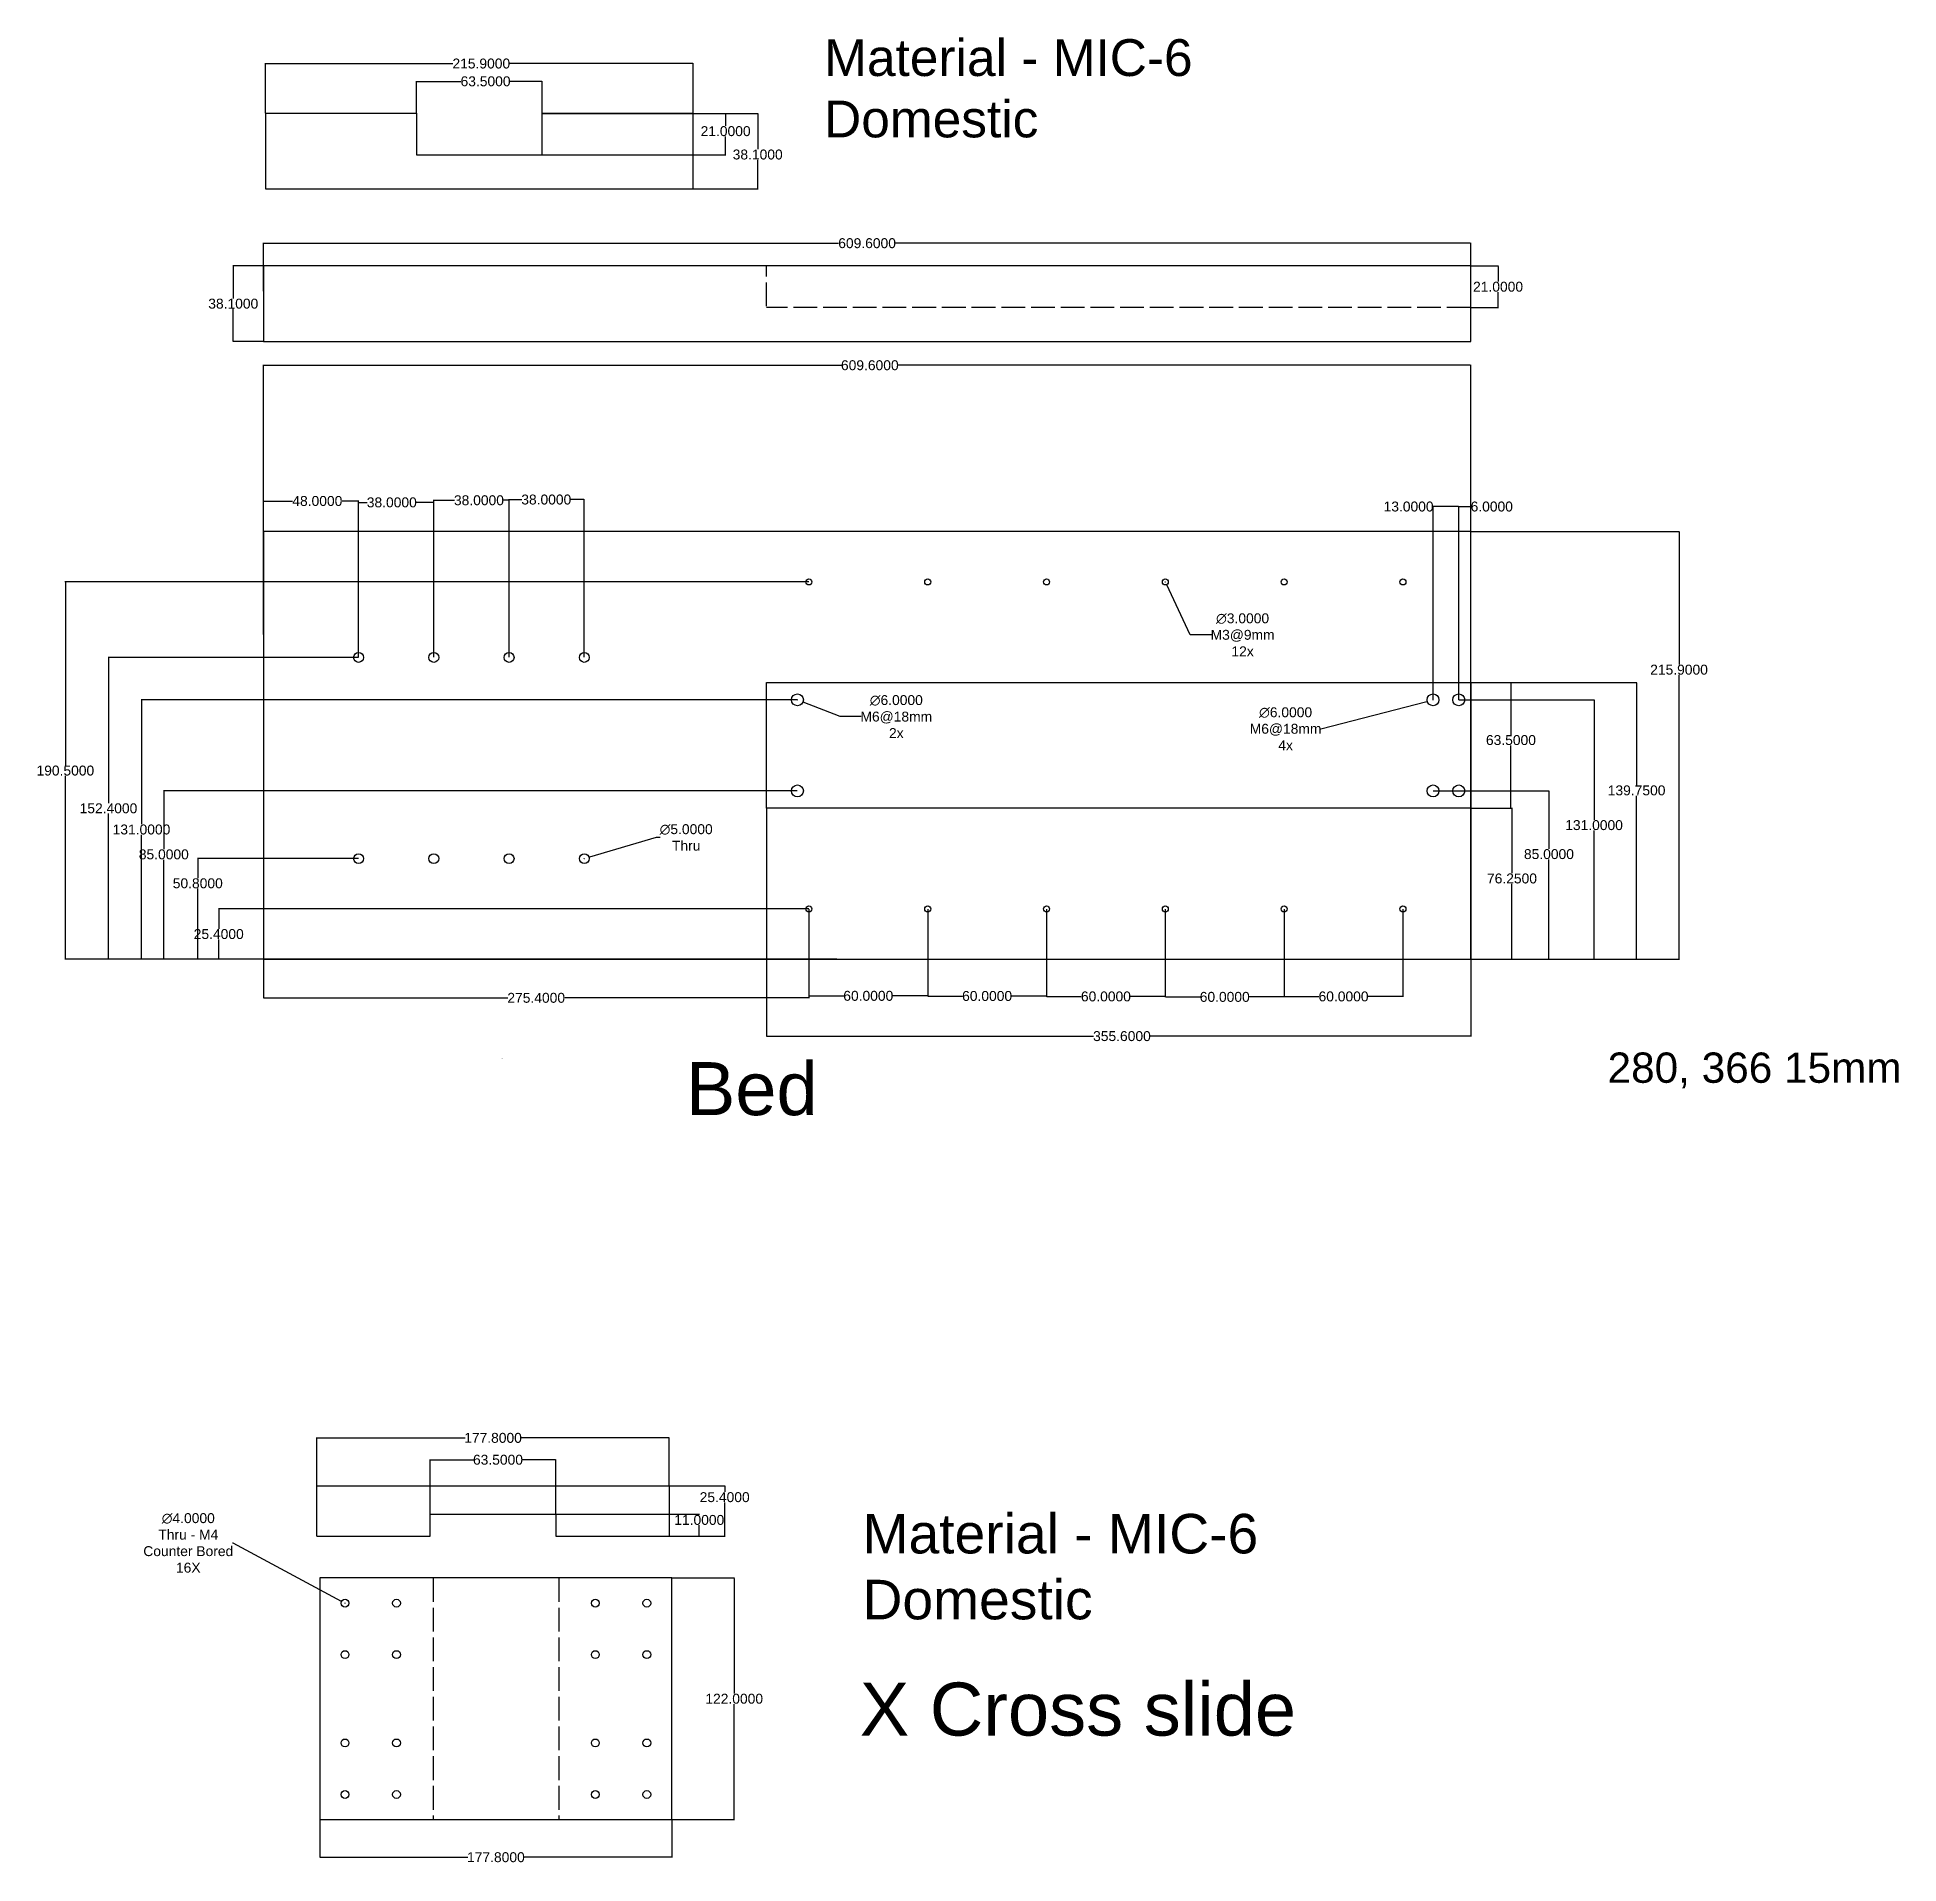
# Model space of a CAD drawing. Header units: inches. Extents: x -54 to 1859, y 85 to 1091.
# Drawn here: x -54 to 886, y 168 to 1091 of the extents above; entities that cross this region are included whole.
import ezdxf

# ---------------------------------------------------------------- set-up
doc = ezdxf.new("R2010")
doc.units = ezdxf.units.IN
doc.header["$MEASUREMENT"] = 0
doc.header["$PDMODE"] = 96
doc.linetypes.add('ACAD_ISO02W100', pattern=[15, 12, -3])
doc.styles.get("Standard").update_dxf_attribs({"font": 'arial.ttf'})
doc.dimstyles.get("Standard").update_dxf_attribs({"dimtxt": 5, "dimasz": 0.18, "dimexe": 0.18, "dimexo": 0.0625, "dimgap": 0.09, "dimtad": 0, "dimtih": 1, "dimtoh": 1, "dimdec": 4, "dimzin": 0, "dimdsep": 46, "dimtxsty": 'Standard', "dimcen": 0.09, "dimadec": 0, "dimazin": 0, "dimtfac": 1, "dimtdec": 4, "dimtofl": 0, "dimtmove": 0, "dimatfit": 3, "dimfxl": 1, "dimtolj": 1, "dimtzin": 0, "dimlwd": 30, "dimarcsym": 0})

msp = doc.modelspace()

# ---------------------------------------------------------------- texts
at = {"attachment_point": 1}
for s, width, heights, insert, char_height in [('Material - MIC-6 \\PDomestic', 248.0355915, [64.34853], (343.09935, 1089.5414), 18.5854156), ('Bed', 350.8638409, [0], (180.301, 574.8331), 0.2), ('Material - MIC-6 Domestic', 260.8120034, [85.10151], (362.4905, 344.96648), 19.9598997), ('X Cross slide', 223.5012079, [71.5866], (361.12167, 259.81291), 26.7753304)]:
    msp.add_mtext_dynamic_manual_height_columns(s, width=width, gutter_width=1, heights=heights, dxfattribs=dict(at, insert=insert, char_height=char_height))
at = {"insert": (273.29678, 573.06711), "char_height": 26.77533, "width": 197.4866162, "attachment_point": 1}
msp.add_mtext('Bed', dxfattribs=at)
note = msp.add_mtext_dynamic_manual_height_columns('280, 366 15mm\\P', width=197.3300659, gutter_width=1, heights=[1.82593, 0], dxfattribs=dict(insert=(713.80005, 577.92618), char_height=15.2943831, attachment_point=2))

# ---------------------------------------------------------------- blocks, each defined once
blk = doc.blocks.new('*U6')
blk.add_circle((0, 0), 2.5)
blk = doc.blocks.new('*U7')
at = {"color": 0, "linetype": 'ByBlock', "lineweight": -2, "transparency": 16777216}
for p in [(108, 677), (146, 677), (184, 677), (222, 677)]:
    blk.add_blockref('*U6', p, dxfattribs=at)
blk = doc.blocks.new('*U8')
blk.add_circle((0, 0), 2.5)
blk = doc.blocks.new('*U9')
at = {"color": 0, "linetype": 'ByBlock', "lineweight": -2, "transparency": 16777216}
for p in [(108, 789), (146, 789), (184, 789), (222, 789)]:
    blk.add_blockref('*U8', p, dxfattribs=at)
blk = doc.blocks.new('*U31')
blk.add_circle((0, 0), 1.5)
blk = doc.blocks.new('*U32')
at = {"color": 0, "linetype": 'ByBlock', "lineweight": -2, "transparency": 16777216}
for p in [(349.6, 650), (409.6, 650), (469.6, 650), (529.6, 650), (589.6, 650), (649.6, 650)]:
    blk.add_blockref('*U31', p, dxfattribs=at)
blk = doc.blocks.new('*U33')
blk.add_circle((1.2625, 0), 1.5)
blk = doc.blocks.new('*U34')
at = {"color": 0, "linetype": 'ByBlock', "lineweight": -2, "transparency": 16777216}
for p in [(349.6, 816), (409.6, 816), (469.6, 816), (529.6, 816), (589.6, 816), (649.6, 816)]:
    blk.add_blockref('*U33', p, dxfattribs=at)
blk = doc.blocks.new('*U35')
blk.add_circle((0, 0), 3)
blk = doc.blocks.new('*U36')
at = {"color": 0, "linetype": 'ByBlock', "lineweight": -2, "transparency": 16777216, "rotation": 270}
for p in [(329.6, 756), (329.6, 710)]:
    blk.add_blockref('*U35', p, dxfattribs=at)
blk = doc.blocks.new('*D37')
at = {"color": 0, "lineweight": -2, "transparency": 16777216}
for p, q in [((60, 841.06), (60, 925.08)), ((669.6, 841.06), (669.6, 925.08))]:
    blk.add_line(p, q, dxfattribs=at)
at = {"color": 0, "lineweight": 30, "transparency": 16777216}
for p, q in [((60.18, 924.9), (351.81, 924.9)), ((669.42, 924.9), (380.53, 924.9))]:
    blk.add_line(p, q, dxfattribs=at)
at = {"color": 0, "transparency": 16777216}
for points in [[(60.18, 924.93), (60.18, 924.87), (60, 924.9)], [(669.42, 924.93), (669.42, 924.87), (669.6, 924.9)]]:
    blk.add_solid(points, dxfattribs=at)
at = {"layer": 'Defpoints', "color": 0, "transparency": 16777216}
for p in [(60, 924.9), (60, 841), (669.6, 841)]:
    blk.add_point(p, dxfattribs=at)
at = {"color": 0, "transparency": 16777216, "insert": (366.17, 924.9), "char_height": 5, "attachment_point": 5}
blk.add_mtext('\\A1;609.6000', dxfattribs=at)
blk = doc.blocks.new('*D38')
at = {"color": 0, "lineweight": -2, "transparency": 16777216}
for p, q in [((60, 789.06), (60, 856.55)), ((108, 777.46), (108, 856.55))]:
    blk.add_line(p, q, dxfattribs=at)
at = {"color": 0, "lineweight": 30, "transparency": 16777216}
for p, q in [((60.18, 856.37), (74.68, 856.37)), ((107.82, 856.37), (99.69, 856.37))]:
    blk.add_line(p, q, dxfattribs=at)
at = {"color": 0, "transparency": 16777216}
for points in [[(60.18, 856.4), (60.18, 856.34), (60, 856.37)], [(107.82, 856.4), (107.82, 856.34), (108, 856.37)]]:
    blk.add_solid(points, dxfattribs=at)
at = {"layer": 'Defpoints', "color": 0, "transparency": 16777216}
for p in [(60, 856.37), (60, 789), (108, 777.4)]:
    blk.add_point(p, dxfattribs=at)
at = {"color": 0, "transparency": 16777216, "insert": (87.18, 856.37), "char_height": 5, "attachment_point": 5}
blk.add_mtext('\\A1;48.0000', dxfattribs=at)
blk = doc.blocks.new('*D39')
at = {"color": 0, "lineweight": -2, "transparency": 16777216}
for p, q in [((108, 777.46), (108, 855.84)), ((146, 777.46), (146, 855.84))]:
    blk.add_line(p, q, dxfattribs=at)
at = {"color": 0, "lineweight": 30, "transparency": 16777216}
for p, q in [((108.18, 855.66), (112.37, 855.66)), ((145.82, 855.66), (137.17, 855.66))]:
    blk.add_line(p, q, dxfattribs=at)
at = {"color": 0, "transparency": 16777216}
for points in [[(108.18, 855.69), (108.18, 855.63), (108, 855.66)], [(145.82, 855.69), (145.82, 855.63), (146, 855.66)]]:
    blk.add_solid(points, dxfattribs=at)
at = {"layer": 'Defpoints', "color": 0, "transparency": 16777216}
for p in [(108, 855.66), (108, 777.4), (146, 777.4)]:
    blk.add_point(p, dxfattribs=at)
at = {"color": 0, "transparency": 16777216, "insert": (124.77, 855.66), "char_height": 5, "attachment_point": 5}
blk.add_mtext('\\A1;38.0000', dxfattribs=at)
blk = doc.blocks.new('*D40')
at = {"color": 0, "lineweight": -2, "transparency": 16777216}
for p, q in [((146, 777.46), (146, 856.91)), ((184, 777.46), (184, 856.91))]:
    blk.add_line(p, q, dxfattribs=at)
at = {"color": 0, "lineweight": 30, "transparency": 16777216}
for p, q in [((146.18, 856.73), (156.39, 856.73)), ((183.82, 856.73), (181.19, 856.73))]:
    blk.add_line(p, q, dxfattribs=at)
at = {"color": 0, "transparency": 16777216}
for points in [[(146.18, 856.76), (146.18, 856.7), (146, 856.73)], [(183.82, 856.76), (183.82, 856.7), (184, 856.73)]]:
    blk.add_solid(points, dxfattribs=at)
at = {"layer": 'Defpoints', "color": 0, "transparency": 16777216}
for p in [(146, 856.73), (146, 777.4), (184, 777.4)]:
    blk.add_point(p, dxfattribs=at)
at = {"color": 0, "transparency": 16777216, "insert": (168.79, 856.73), "char_height": 5, "attachment_point": 5}
blk.add_mtext('\\A1;38.0000', dxfattribs=at)
blk = doc.blocks.new('*D41')
at = {"color": 0, "lineweight": -2, "transparency": 16777216}
for p, q in [((184, 777.46), (184, 857.27)), ((222, 777.46), (222, 857.27))]:
    blk.add_line(p, q, dxfattribs=at)
at = {"color": 0, "lineweight": 30, "transparency": 16777216}
for p, q in [((184.18, 857.09), (190.39, 857.09)), ((221.82, 857.09), (215.19, 857.09))]:
    blk.add_line(p, q, dxfattribs=at)
at = {"color": 0, "transparency": 16777216}
for points in [[(184.18, 857.12), (184.18, 857.06), (184, 857.09)], [(221.82, 857.12), (221.82, 857.06), (222, 857.09)]]:
    blk.add_solid(points, dxfattribs=at)
at = {"layer": 'Defpoints', "color": 0, "transparency": 16777216}
for p in [(222, 857.09), (184, 777.4), (222, 777.4)]:
    blk.add_point(p, dxfattribs=at)
at = {"color": 0, "transparency": 16777216, "insert": (202.79, 857.09), "char_height": 5, "attachment_point": 5}
blk.add_mtext('\\A1;38.0000', dxfattribs=at)
blk = doc.blocks.new('*D42')
at = {"color": 0, "lineweight": -2, "transparency": 16777216}
for p, q in [((329.54, 710), (9.46, 710)), ((349.41, 625), (9.46, 625))]:
    blk.add_line(p, q, dxfattribs=at)
at = {"color": 0, "lineweight": 30, "transparency": 16777216}
for p, q in [((9.64, 709.82), (9.64, 680.58)), ((9.64, 625.18), (9.64, 675.29))]:
    blk.add_line(p, q, dxfattribs=at)
at = {"color": 0, "transparency": 16777216}
for points in [[(9.61, 709.82), (9.67, 709.82), (9.64, 710)], [(9.61, 625.18), (9.67, 625.18), (9.64, 625)]]:
    blk.add_solid(points, dxfattribs=at)
at = {"layer": 'Defpoints', "color": 0, "transparency": 16777216}
for p in [(329.6, 710), (9.64, 625), (349.48, 625)]:
    blk.add_point(p, dxfattribs=at)
at = {"color": 0, "transparency": 16777216, "insert": (9.64, 677.93), "char_height": 5, "attachment_point": 5}
blk.add_mtext('\\A1;85.0000', dxfattribs=at)
blk = doc.blocks.new('*D43')
at = {"color": 0, "lineweight": -2, "transparency": 16777216}
for p, q in [((650.66, 710), (709.3, 710)), ((656.66, 625), (709.3, 625))]:
    blk.add_line(p, q, dxfattribs=at)
at = {"color": 0, "lineweight": 30, "transparency": 16777216}
for p, q in [((709.12, 709.82), (709.12, 680.71)), ((709.12, 625.18), (709.12, 675.43))]:
    blk.add_line(p, q, dxfattribs=at)
at = {"color": 0, "transparency": 16777216}
for points in [[(709.09, 709.82), (709.15, 709.82), (709.12, 710)], [(709.09, 625.18), (709.15, 625.18), (709.12, 625)]]:
    blk.add_solid(points, dxfattribs=at)
at = {"layer": 'Defpoints', "color": 0, "transparency": 16777216}
for p in [(650.6, 710), (656.6, 625), (709.12, 625)]:
    blk.add_point(p, dxfattribs=at)
at = {"color": 0, "transparency": 16777216, "insert": (709.12, 678.07), "char_height": 5, "attachment_point": 5}
blk.add_mtext('\\A1;85.0000', dxfattribs=at)
blk = doc.blocks.new('*D44')
at = {"color": 0, "lineweight": -2, "transparency": 16777216}
for p, q in [((663.66, 756), (732.08, 756)), ((669.66, 625), (732.08, 625))]:
    blk.add_line(p, q, dxfattribs=at)
at = {"color": 0, "lineweight": 30, "transparency": 16777216}
for p, q in [((731.9, 755.82), (731.9, 695.36)), ((731.9, 625.18), (731.9, 690.07))]:
    blk.add_line(p, q, dxfattribs=at)
at = {"color": 0, "transparency": 16777216}
for points in [[(731.87, 755.82), (731.93, 755.82), (731.9, 756)], [(731.87, 625.18), (731.93, 625.18), (731.9, 625)]]:
    blk.add_solid(points, dxfattribs=at)
at = {"layer": 'Defpoints', "color": 0, "transparency": 16777216}
for p in [(663.6, 756), (669.6, 625), (731.9, 625)]:
    blk.add_point(p, dxfattribs=at)
at = {"color": 0, "transparency": 16777216, "insert": (731.9, 692.71), "char_height": 5, "attachment_point": 5}
blk.add_mtext('\\A1;131.0000', dxfattribs=at)
blk = doc.blocks.new('*D45')
at = {"color": 0, "lineweight": -2, "transparency": 16777216}
for p, q in [((663.6, 756.06), (663.6, 853.74)), ((669.6, 756.06), (669.6, 853.74))]:
    blk.add_line(p, q, dxfattribs=at)
at = {"color": 0, "lineweight": 30, "transparency": 16777216}
for p, q in [((663.78, 853.56), (669.42, 853.56)), ((669.6, 853.56), (669.78, 853.56))]:
    blk.add_line(p, q, dxfattribs=at)
at = {"color": 0, "transparency": 16777216}
for points in [[(663.78, 853.59), (663.78, 853.53), (663.6, 853.56)], [(669.42, 853.59), (669.42, 853.53), (669.6, 853.56)]]:
    blk.add_solid(points, dxfattribs=at)
at = {"layer": 'Defpoints', "color": 0, "transparency": 16777216}
for p in [(669.6, 853.56), (663.6, 756), (669.6, 756)]:
    blk.add_point(p, dxfattribs=at)
at = {"color": 0, "transparency": 16777216, "insert": (680.25, 853.56), "char_height": 5, "attachment_point": 5}
blk.add_mtext('\\A1;6.0000', dxfattribs=at)
blk = doc.blocks.new('*D46')
at = {"color": 0, "lineweight": 30, "transparency": 16777216}
for p, q in [((650.6, 853.56), (650.42, 853.56)), ((663.42, 853.56), (650.78, 853.56))]:
    blk.add_line(p, q, dxfattribs=at)
at = {"color": 0, "lineweight": -2, "transparency": 16777216}
for p, q in [((650.6, 756.06), (650.6, 853.74)), ((663.6, 756.06), (663.6, 853.74))]:
    blk.add_line(p, q, dxfattribs=at)
at = {"color": 0, "transparency": 16777216}
for points in [[(650.78, 853.59), (650.78, 853.53), (650.6, 853.56)], [(663.42, 853.59), (663.42, 853.53), (663.6, 853.56)]]:
    blk.add_solid(points, dxfattribs=at)
at = {"layer": 'Defpoints', "color": 0, "transparency": 16777216}
for p in [(650.6, 853.56), (650.6, 756), (663.6, 756)]:
    blk.add_point(p, dxfattribs=at)
at = {"color": 0, "transparency": 16777216, "insert": (638.25, 853.56), "char_height": 5, "attachment_point": 5}
blk.add_mtext('\\A1;13.0000', dxfattribs=at)
blk = doc.blocks.new('*D47')
at = {"color": 0, "lineweight": -2, "transparency": 16777216}
for p, q in [((107.94, 675.8), (26.61, 675.8)), ((107.94, 625), (26.61, 625))]:
    blk.add_line(p, q, dxfattribs=at)
at = {"color": 0, "lineweight": 30, "transparency": 16777216}
for p, q in [((26.79, 675.62), (26.79, 665.99)), ((26.79, 625.18), (26.79, 660.7))]:
    blk.add_line(p, q, dxfattribs=at)
at = {"color": 0, "transparency": 16777216}
for points in [[(26.76, 675.62), (26.82, 675.62), (26.79, 675.8)], [(26.76, 625.18), (26.82, 625.18), (26.79, 625)]]:
    blk.add_solid(points, dxfattribs=at)
at = {"layer": 'Defpoints', "color": 0, "transparency": 16777216}
for p in [(108, 675.8), (26.79, 625), (108, 625)]:
    blk.add_point(p, dxfattribs=at)
at = {"color": 0, "transparency": 16777216, "insert": (26.79, 663.34), "char_height": 5, "attachment_point": 5}
blk.add_mtext('\\A1;50.8000', dxfattribs=at)
blk = doc.blocks.new('*D48')
at = {"color": 0, "lineweight": -2, "transparency": 16777216}
for p, q in [((329.48, 756), (-1.8, 756)), ((327.04, 625), (-1.8, 625))]:
    blk.add_line(p, q, dxfattribs=at)
at = {"color": 0, "lineweight": 30, "transparency": 16777216}
for p, q in [((-1.62, 755.82), (-1.62, 693.14)), ((-1.62, 625.18), (-1.62, 687.86))]:
    blk.add_line(p, q, dxfattribs=at)
at = {"color": 0, "transparency": 16777216}
for points in [[(-1.65, 755.82), (-1.59, 755.82), (-1.62, 756)], [(-1.65, 625.18), (-1.59, 625.18), (-1.62, 625)]]:
    blk.add_solid(points, dxfattribs=at)
at = {"layer": 'Defpoints', "color": 0, "transparency": 16777216}
for p in [(329.54, 756), (-1.62, 625), (327.1, 625)]:
    blk.add_point(p, dxfattribs=at)
at = {"color": 0, "transparency": 16777216, "insert": (-1.62, 690.5), "char_height": 5, "attachment_point": 5}
blk.add_mtext('\\A1;131.0000', dxfattribs=at)
blk = doc.blocks.new('*D63')
at = {"color": 0, "lineweight": -2, "transparency": 16777216}
for p, q in [((60, 962.4), (60, 986.7)), ((669.6, 962.4), (669.6, 986.7))]:
    blk.add_line(p, q, dxfattribs=at)
at = {"color": 0, "lineweight": 30, "transparency": 16777216}
for p, q in [((60.18, 986.52), (350.44, 986.52)), ((669.42, 986.52), (379.16, 986.52))]:
    blk.add_line(p, q, dxfattribs=at)
at = {"color": 0, "transparency": 16777216}
for points in [[(60.18, 986.55), (60.18, 986.49), (60, 986.52)], [(669.42, 986.55), (669.42, 986.49), (669.6, 986.52)]]:
    blk.add_solid(points, dxfattribs=at)
at = {"layer": 'Defpoints', "color": 0, "transparency": 16777216}
for p in [(669.6, 986.52), (60, 962.34), (669.6, 962.34)]:
    blk.add_point(p, dxfattribs=at)
at = {"color": 0, "transparency": 16777216, "insert": (364.8, 986.52), "char_height": 5, "attachment_point": 5}
blk.add_mtext('\\A1;609.6000', dxfattribs=at)
blk = doc.blocks.new('*D64')
at = {"color": 0, "lineweight": -2, "transparency": 16777216}
for p, q in [((515.31, 815.5), (515.49, 815.5)), ((515.4, 815.41), (515.4, 815.59))]:
    blk.add_line(p, q, dxfattribs=at)
at = {"color": 0, "lineweight": 30, "transparency": 16777216}
for p, q in [((528.01, 788.82), (516.12, 813.98)), ((538.66, 788.82), (528.01, 788.82))]:
    blk.add_line(p, q, dxfattribs=at)
at = {"color": 0, "transparency": 16777216}
blk.add_solid([(516.15, 813.99), (516.09, 813.97), (516.04, 814.14)], dxfattribs=at)
at = {"layer": 'Defpoints', "color": 0, "transparency": 16777216}
for p in [(514.76, 816.86), (516.04, 814.14)]:
    blk.add_point(p, dxfattribs=at)
at = {"color": 0, "transparency": 16777216, "insert": (554.42, 788.82), "char_height": 5, "attachment_point": 5}
blk.add_mtext('\\A1;∅3.0000\\PM3@9mm\\P12x', dxfattribs=at)
blk = doc.blocks.new('*D66')
at = {"color": 0, "lineweight": 30, "transparency": 16777216}
for p, q in [((258.26, 686.48), (224.57, 676.56)), ((260.26, 686.48), (258.26, 686.48))]:
    blk.add_line(p, q, dxfattribs=at)
at = {"color": 0, "lineweight": -2, "transparency": 16777216}
for p, q in [((221.91, 675.8), (222.09, 675.8)), ((222, 675.71), (222, 675.89))]:
    blk.add_line(p, q, dxfattribs=at)
at = {"color": 0, "transparency": 16777216}
blk.add_solid([(224.56, 676.59), (224.58, 676.53), (224.4, 676.51)], dxfattribs=at)
at = {"layer": 'Defpoints', "color": 0, "transparency": 16777216}
for p in [(219.6, 675.09), (224.4, 676.51)]:
    blk.add_point(p, dxfattribs=at)
at = {"color": 0, "transparency": 16777216, "insert": (273.44, 686.48), "char_height": 5, "attachment_point": 5}
blk.add_mtext('\\A1;∅5.0000\\PThru ', dxfattribs=at)
blk = doc.blocks.new('*D68')
at = {"color": 0, "lineweight": -2, "transparency": 16777216}
for p, q in [((329.51, 756), (329.69, 756)), ((329.6, 755.91), (329.6, 756.09))]:
    blk.add_line(p, q, dxfattribs=at)
at = {"color": 0, "lineweight": 30, "transparency": 16777216}
for p, q in [((351.2, 747.53), (332.56, 754.84)), ((361.84, 747.53), (351.2, 747.53))]:
    blk.add_line(p, q, dxfattribs=at)
at = {"color": 0, "transparency": 16777216}
blk.add_solid([(332.57, 754.87), (332.55, 754.81), (332.39, 754.9)], dxfattribs=at)
at = {"layer": 'Defpoints', "color": 0, "transparency": 16777216}
for p in [(326.81, 757.1), (332.39, 754.9)]:
    blk.add_point(p, dxfattribs=at)
at = {"color": 0, "transparency": 16777216, "insert": (379.55, 747.53), "char_height": 5, "attachment_point": 5}
blk.add_mtext('\\A1;∅6.0000\\PM6@18mm\\P2x', dxfattribs=at)
blk = doc.blocks.new('*D70')
at = {"color": 0, "lineweight": 30, "transparency": 16777216}
blk.add_line((593.85, 741.38), (647.52, 755.21), dxfattribs=at)
at = {"color": 0, "lineweight": -2, "transparency": 16777216}
for p, q in [((650.51, 756), (650.69, 756)), ((650.6, 755.91), (650.6, 756.09))]:
    blk.add_line(p, q, dxfattribs=at)
at = {"color": 0, "transparency": 16777216}
blk.add_solid([(647.51, 755.24), (647.53, 755.18), (647.69, 755.25)], dxfattribs=at)
at = {"layer": 'Defpoints', "color": 0, "transparency": 16777216}
for p in [(647.69, 755.25), (653.51, 756.75)]:
    blk.add_point(p, dxfattribs=at)
at = {"color": 0, "transparency": 16777216, "insert": (576.14, 741.38), "char_height": 5, "attachment_point": 5}
blk.add_mtext('\\A1;∅6.0000\\PM6@18mm\\P4x', dxfattribs=at)
blk = doc.blocks.new('*D80')
at = {"color": 0, "lineweight": -2, "transparency": 16777216}
for p, q in [((335.34, 650.4), (37.2, 650.4)), ((349.54, 625), (37.2, 625))]:
    blk.add_line(p, q, dxfattribs=at)
at = {"color": 0, "lineweight": 30, "transparency": 16777216}
for p, q in [((37.38, 650.22), (37.38, 640.34)), ((37.38, 625.18), (37.38, 635.06))]:
    blk.add_line(p, q, dxfattribs=at)
at = {"color": 0, "transparency": 16777216}
for points in [[(37.35, 650.22), (37.41, 650.22), (37.38, 650.4)], [(37.35, 625.18), (37.41, 625.18), (37.38, 625)]]:
    blk.add_solid(points, dxfattribs=at)
at = {"layer": 'Defpoints', "color": 0, "transparency": 16777216}
for p in [(335.4, 650.4), (37.38, 625), (349.6, 625)]:
    blk.add_point(p, dxfattribs=at)
at = {"color": 0, "transparency": 16777216, "insert": (37.38, 637.7), "char_height": 5, "attachment_point": 5}
blk.add_mtext('\\A1;25.4000', dxfattribs=at)
blk = doc.blocks.new('*D81')
at = {"color": 0, "lineweight": -2, "transparency": 16777216}
for p, q in [((335.34, 815.5), (-40.26, 815.5)), ((59.94, 625), (-40.26, 625))]:
    blk.add_line(p, q, dxfattribs=at)
at = {"color": 0, "lineweight": 30, "transparency": 16777216}
for p, q in [((-40.08, 815.32), (-40.08, 722.89)), ((-40.08, 625.18), (-40.08, 717.61))]:
    blk.add_line(p, q, dxfattribs=at)
at = {"color": 0, "transparency": 16777216}
for points in [[(-40.11, 815.32), (-40.05, 815.32), (-40.08, 815.5)], [(-40.11, 625.18), (-40.05, 625.18), (-40.08, 625)]]:
    blk.add_solid(points, dxfattribs=at)
at = {"layer": 'Defpoints', "color": 0, "transparency": 16777216}
for p in [(335.4, 815.5), (-40.08, 625), (60, 625)]:
    blk.add_point(p, dxfattribs=at)
at = {"color": 0, "transparency": 16777216, "insert": (-40.08, 720.25), "char_height": 5, "attachment_point": 5}
blk.add_mtext('\\A1;190.5000', dxfattribs=at)
blk = doc.blocks.new('*D82')
at = {"color": 0, "lineweight": -2, "transparency": 16777216}
for p, q in [((107.94, 777.4), (-18.48, 777.4)), ((59.94, 625), (-18.48, 625))]:
    blk.add_line(p, q, dxfattribs=at)
at = {"color": 0, "lineweight": 30, "transparency": 16777216}
for p, q in [((-18.3, 777.22), (-18.3, 703.84)), ((-18.3, 625.18), (-18.3, 698.56))]:
    blk.add_line(p, q, dxfattribs=at)
at = {"color": 0, "transparency": 16777216}
for points in [[(-18.33, 777.22), (-18.27, 777.22), (-18.3, 777.4)], [(-18.33, 625.18), (-18.27, 625.18), (-18.3, 625)]]:
    blk.add_solid(points, dxfattribs=at)
at = {"layer": 'Defpoints', "color": 0, "transparency": 16777216}
for p in [(108, 777.4), (-18.3, 625), (60, 625)]:
    blk.add_point(p, dxfattribs=at)
at = {"color": 0, "transparency": 16777216, "insert": (-18.3, 701.2), "char_height": 5, "attachment_point": 5}
blk.add_mtext('\\A1;152.4000', dxfattribs=at)
blk = doc.blocks.new('*D85')
at = {"color": 0, "lineweight": -2, "transparency": 16777216}
for p, q in [((669.66, 840.9), (775, 840.9)), ((669.66, 625), (775, 625))]:
    blk.add_line(p, q, dxfattribs=at)
at = {"color": 0, "lineweight": 30, "transparency": 16777216}
for p, q in [((774.82, 840.72), (774.82, 773.83)), ((774.82, 625.18), (774.82, 768.54))]:
    blk.add_line(p, q, dxfattribs=at)
at = {"color": 0, "transparency": 16777216}
for points in [[(774.79, 840.72), (774.85, 840.72), (774.82, 840.9)], [(774.79, 625.18), (774.85, 625.18), (774.82, 625)]]:
    blk.add_solid(points, dxfattribs=at)
at = {"layer": 'Defpoints', "color": 0, "transparency": 16777216}
for p in [(669.6, 840.9), (669.6, 625), (774.82, 625)]:
    blk.add_point(p, dxfattribs=at)
at = {"color": 0, "transparency": 16777216, "insert": (774.82, 771.19), "char_height": 5, "attachment_point": 5}
blk.add_mtext('\\A1;215.9000', dxfattribs=at)
blk = doc.blocks.new('*D89')
at = {"color": 0, "lineweight": -2, "transparency": 16777216}
for p, q in [((335.4, 650.34), (335.4, 605.33)), ((60, 624.94), (60, 605.33))]:
    blk.add_line(p, q, dxfattribs=at)
at = {"color": 0, "lineweight": 30, "transparency": 16777216}
for p, q in [((60.18, 605.51), (183.31, 605.51)), ((335.22, 605.51), (212.09, 605.51))]:
    blk.add_line(p, q, dxfattribs=at)
at = {"color": 0, "transparency": 16777216}
for points in [[(60.18, 605.54), (60.18, 605.48), (60, 605.51)], [(335.22, 605.54), (335.22, 605.48), (335.4, 605.51)]]:
    blk.add_solid(points, dxfattribs=at)
at = {"layer": 'Defpoints', "color": 0, "transparency": 16777216}
for p in [(335.4, 650.4), (60, 625), (60, 605.51)]:
    blk.add_point(p, dxfattribs=at)
at = {"color": 0, "transparency": 16777216, "insert": (197.7, 605.51), "char_height": 5, "attachment_point": 5}
blk.add_mtext('\\A1;275.4000', dxfattribs=at)
blk = doc.blocks.new('*D90')
at = {"color": 0, "lineweight": -2, "transparency": 16777216}
for p, q in [((335.4, 650.34), (335.4, 606.33)), ((395.4, 650.34), (395.4, 606.33))]:
    blk.add_line(p, q, dxfattribs=at)
at = {"color": 0, "lineweight": 30, "transparency": 16777216}
for p, q in [((335.58, 606.51), (352.98, 606.51)), ((395.22, 606.51), (377.82, 606.51))]:
    blk.add_line(p, q, dxfattribs=at)
at = {"color": 0, "transparency": 16777216}
for points in [[(335.58, 606.54), (335.58, 606.48), (335.4, 606.51)], [(395.22, 606.54), (395.22, 606.48), (395.4, 606.51)]]:
    blk.add_solid(points, dxfattribs=at)
at = {"layer": 'Defpoints', "color": 0, "transparency": 16777216}
for p in [(335.4, 650.4), (395.4, 650.4), (395.4, 606.51)]:
    blk.add_point(p, dxfattribs=at)
at = {"color": 0, "transparency": 16777216, "insert": (365.4, 606.51), "char_height": 5, "attachment_point": 5}
blk.add_mtext('\\A1;60.0000', dxfattribs=at)
blk = doc.blocks.new('*D91')
at = {"color": 0, "lineweight": -2, "transparency": 16777216}
for p, q in [((395.4, 650.34), (395.4, 606.26)), ((455.4, 650.34), (455.4, 606.26))]:
    blk.add_line(p, q, dxfattribs=at)
at = {"color": 0, "lineweight": 30, "transparency": 16777216}
for p, q in [((395.58, 606.44), (412.98, 606.44)), ((455.22, 606.44), (437.82, 606.44))]:
    blk.add_line(p, q, dxfattribs=at)
at = {"color": 0, "transparency": 16777216}
for points in [[(395.58, 606.47), (395.58, 606.41), (395.4, 606.44)], [(455.22, 606.47), (455.22, 606.41), (455.4, 606.44)]]:
    blk.add_solid(points, dxfattribs=at)
at = {"layer": 'Defpoints', "color": 0, "transparency": 16777216}
for p in [(395.4, 650.4), (455.4, 650.4), (395.4, 606.44)]:
    blk.add_point(p, dxfattribs=at)
at = {"color": 0, "transparency": 16777216, "insert": (425.4, 606.44), "char_height": 5, "attachment_point": 5}
blk.add_mtext('\\A1;60.0000', dxfattribs=at)
blk = doc.blocks.new('*D92')
at = {"color": 0, "lineweight": -2, "transparency": 16777216}
for p, q in [((455.4, 650.34), (455.4, 606.03)), ((515.4, 650.34), (515.4, 606.03))]:
    blk.add_line(p, q, dxfattribs=at)
at = {"color": 0, "lineweight": 30, "transparency": 16777216}
for p, q in [((455.58, 606.21), (472.98, 606.21)), ((515.22, 606.21), (497.82, 606.21))]:
    blk.add_line(p, q, dxfattribs=at)
at = {"color": 0, "transparency": 16777216}
for points in [[(455.58, 606.24), (455.58, 606.18), (455.4, 606.21)], [(515.22, 606.24), (515.22, 606.18), (515.4, 606.21)]]:
    blk.add_solid(points, dxfattribs=at)
at = {"layer": 'Defpoints', "color": 0, "transparency": 16777216}
for p in [(455.4, 650.4), (515.4, 650.4), (515.4, 606.21)]:
    blk.add_point(p, dxfattribs=at)
at = {"color": 0, "transparency": 16777216, "insert": (485.4, 606.21), "char_height": 5, "attachment_point": 5}
blk.add_mtext('\\A1;60.0000', dxfattribs=at)
blk = doc.blocks.new('*D93')
at = {"color": 0, "lineweight": -2, "transparency": 16777216}
for p, q in [((515.4, 650.34), (515.4, 605.8)), ((575.4, 650.34), (575.4, 605.8))]:
    blk.add_line(p, q, dxfattribs=at)
at = {"color": 0, "lineweight": 30, "transparency": 16777216}
for p, q in [((515.58, 605.98), (532.98, 605.98)), ((575.22, 605.98), (557.82, 605.98))]:
    blk.add_line(p, q, dxfattribs=at)
at = {"color": 0, "transparency": 16777216}
for points in [[(515.58, 606.01), (515.58, 605.95), (515.4, 605.98)], [(575.22, 606.01), (575.22, 605.95), (575.4, 605.98)]]:
    blk.add_solid(points, dxfattribs=at)
at = {"layer": 'Defpoints', "color": 0, "transparency": 16777216}
for p in [(515.4, 650.4), (575.4, 650.4), (515.4, 605.98)]:
    blk.add_point(p, dxfattribs=at)
at = {"color": 0, "transparency": 16777216, "insert": (545.4, 605.98), "char_height": 5, "attachment_point": 5}
blk.add_mtext('\\A1;60.0000', dxfattribs=at)
blk = doc.blocks.new('*D94')
at = {"color": 0, "lineweight": -2, "transparency": 16777216}
for p, q in [((575.4, 650.34), (575.4, 606.03)), ((635.4, 650.34), (635.4, 606.03))]:
    blk.add_line(p, q, dxfattribs=at)
at = {"color": 0, "lineweight": 30, "transparency": 16777216}
for p, q in [((575.58, 606.21), (592.98, 606.21)), ((635.22, 606.21), (617.82, 606.21))]:
    blk.add_line(p, q, dxfattribs=at)
at = {"color": 0, "transparency": 16777216}
for points in [[(575.58, 606.24), (575.58, 606.18), (575.4, 606.21)], [(635.22, 606.24), (635.22, 606.18), (635.4, 606.21)]]:
    blk.add_solid(points, dxfattribs=at)
at = {"layer": 'Defpoints', "color": 0, "transparency": 16777216}
for p in [(575.4, 650.4), (635.4, 650.4), (575.4, 606.21)]:
    blk.add_point(p, dxfattribs=at)
at = {"color": 0, "transparency": 16777216, "insert": (605.4, 606.21), "char_height": 5, "attachment_point": 5}
blk.add_mtext('\\A1;60.0000', dxfattribs=at)
blk = doc.blocks.new('*D99')
at = {"color": 0, "lineweight": -2, "transparency": 16777216}
for p, q in [((669.66, 975.04), (683.61, 975.04)), ((669.66, 954.04), (683.61, 954.04))]:
    blk.add_line(p, q, dxfattribs=at)
at = {"color": 0, "lineweight": 30, "transparency": 16777216}
for p, q in [((683.43, 974.86), (683.43, 967.18)), ((683.43, 954.22), (683.43, 961.89))]:
    blk.add_line(p, q, dxfattribs=at)
at = {"color": 0, "transparency": 16777216}
for points in [[(683.4, 974.86), (683.46, 974.86), (683.43, 975.04)], [(683.4, 954.22), (683.46, 954.22), (683.43, 954.04)]]:
    blk.add_solid(points, dxfattribs=at)
at = {"layer": 'Defpoints', "color": 0, "transparency": 16777216}
for p in [(669.6, 975.04), (683.43, 975.04), (669.6, 954.04)]:
    blk.add_point(p, dxfattribs=at)
at = {"color": 0, "transparency": 16777216, "insert": (683.43, 964.54), "char_height": 5, "attachment_point": 5}
blk.add_mtext('\\A1;21.0000', dxfattribs=at)
blk = doc.blocks.new('*D100')
at = {"color": 0, "lineweight": -2, "transparency": 16777216}
for p, q in [((669.66, 701.25), (690.64, 701.25)), ((669.66, 625), (690.64, 625))]:
    blk.add_line(p, q, dxfattribs=at)
at = {"color": 0, "lineweight": 30, "transparency": 16777216}
for p, q in [((690.46, 701.07), (690.46, 668.41)), ((690.46, 625.18), (690.46, 663.12))]:
    blk.add_line(p, q, dxfattribs=at)
at = {"color": 0, "transparency": 16777216}
for points in [[(690.43, 701.07), (690.49, 701.07), (690.46, 701.25)], [(690.43, 625.18), (690.49, 625.18), (690.46, 625)]]:
    blk.add_solid(points, dxfattribs=at)
at = {"layer": 'Defpoints', "color": 0, "transparency": 16777216}
for p in [(669.6, 701.25), (669.6, 625), (690.46, 625)]:
    blk.add_point(p, dxfattribs=at)
at = {"color": 0, "transparency": 16777216, "insert": (690.46, 665.77), "char_height": 5, "attachment_point": 5}
blk.add_mtext('\\A1;76.2500', dxfattribs=at)
blk = doc.blocks.new('*D101')
at = {"color": 0, "lineweight": -2, "transparency": 16777216}
for p, q in [((669.66, 764.75), (753.57, 764.75)), ((669.66, 625), (753.57, 625))]:
    blk.add_line(p, q, dxfattribs=at)
at = {"color": 0, "lineweight": 30, "transparency": 16777216}
for p, q in [((753.39, 764.57), (753.39, 712.88)), ((753.39, 625.18), (753.39, 707.59))]:
    blk.add_line(p, q, dxfattribs=at)
at = {"color": 0, "transparency": 16777216}
for points in [[(753.36, 764.57), (753.42, 764.57), (753.39, 764.75)], [(753.36, 625.18), (753.42, 625.18), (753.39, 625)]]:
    blk.add_solid(points, dxfattribs=at)
at = {"layer": 'Defpoints', "color": 0, "transparency": 16777216}
for p in [(669.6, 764.75), (669.6, 625), (753.39, 625)]:
    blk.add_point(p, dxfattribs=at)
at = {"color": 0, "transparency": 16777216, "insert": (753.39, 710.24), "char_height": 5, "attachment_point": 5}
blk.add_mtext('\\A1;139.7500', dxfattribs=at)
blk = doc.blocks.new('*D102')
at = {"color": 0, "lineweight": -2, "transparency": 16777216}
for p, q in [((59.94, 975.04), (44.54, 975.04)), ((59.94, 936.94), (44.54, 936.94))]:
    blk.add_line(p, q, dxfattribs=at)
at = {"color": 0, "lineweight": 30, "transparency": 16777216}
for p, q in [((44.72, 974.86), (44.72, 958.63)), ((44.72, 937.12), (44.72, 953.34))]:
    blk.add_line(p, q, dxfattribs=at)
at = {"color": 0, "transparency": 16777216}
for points in [[(44.69, 974.86), (44.75, 974.86), (44.72, 975.04)], [(44.69, 937.12), (44.75, 937.12), (44.72, 936.94)]]:
    blk.add_solid(points, dxfattribs=at)
at = {"layer": 'Defpoints', "color": 0, "transparency": 16777216}
for p in [(44.72, 975.04), (60, 975.04), (60, 936.94)]:
    blk.add_point(p, dxfattribs=at)
at = {"color": 0, "transparency": 16777216, "insert": (44.72, 955.99), "char_height": 5, "attachment_point": 5}
blk.add_mtext('\\A1;38.1000', dxfattribs=at)
blk = doc.blocks.new('*D103')
at = {"color": 0, "lineweight": -2, "transparency": 16777216}
for p, q in [((314, 701.19), (314, 585.99)), ((669.6, 701.19), (669.6, 585.99))]:
    blk.add_line(p, q, dxfattribs=at)
at = {"color": 0, "lineweight": 30, "transparency": 16777216}
for p, q in [((314.18, 586.17), (479.14, 586.17)), ((669.42, 586.17), (507.83, 586.17))]:
    blk.add_line(p, q, dxfattribs=at)
at = {"color": 0, "transparency": 16777216}
for points in [[(314.18, 586.2), (314.18, 586.14), (314, 586.17)], [(669.42, 586.2), (669.42, 586.14), (669.6, 586.17)]]:
    blk.add_solid(points, dxfattribs=at)
at = {"layer": 'Defpoints', "color": 0, "transparency": 16777216}
for p in [(314, 701.25), (669.6, 701.25), (314, 586.17)]:
    blk.add_point(p, dxfattribs=at)
at = {"color": 0, "transparency": 16777216, "insert": (493.49, 586.17), "char_height": 5, "attachment_point": 5}
blk.add_mtext('\\A1;355.6000', dxfattribs=at)
blk = doc.blocks.new('*D108')
at = {"color": 0, "lineweight": -2, "transparency": 16777216}
for p, q in [((669.66, 764.75), (690.12, 764.75)), ((669.73, 701.25), (690.12, 701.25))]:
    blk.add_line(p, q, dxfattribs=at)
at = {"color": 0, "lineweight": 30, "transparency": 16777216}
for p, q in [((689.94, 764.57), (689.94, 738.29)), ((689.94, 701.43), (689.94, 733))]:
    blk.add_line(p, q, dxfattribs=at)
at = {"color": 0, "transparency": 16777216}
for points in [[(689.91, 764.57), (689.97, 764.57), (689.94, 764.75)], [(689.91, 701.43), (689.97, 701.43), (689.94, 701.25)]]:
    blk.add_solid(points, dxfattribs=at)
at = {"layer": 'Defpoints', "color": 0, "transparency": 16777216}
for p in [(669.6, 764.75), (669.66, 701.25), (689.94, 701.25)]:
    blk.add_point(p, dxfattribs=at)
at = {"color": 0, "transparency": 16777216, "insert": (689.94, 735.64), "char_height": 5, "attachment_point": 5}
blk.add_mtext('\\A1;63.5000', dxfattribs=at)
blk = doc.blocks.new('*D109')
at = {"color": 0, "lineweight": -2, "transparency": 16777216}
for p, q in [((276.98, 1052.11), (309.73, 1052.11)), ((276.98, 1014.01), (309.73, 1014.01))]:
    blk.add_line(p, q, dxfattribs=at)
at = {"color": 0, "lineweight": 30, "transparency": 16777216}
for p, q in [((309.55, 1051.93), (309.55, 1033.94)), ((309.55, 1014.19), (309.55, 1028.65))]:
    blk.add_line(p, q, dxfattribs=at)
at = {"color": 0, "transparency": 16777216}
for points in [[(309.52, 1051.93), (309.58, 1051.93), (309.55, 1052.11)], [(309.52, 1014.19), (309.58, 1014.19), (309.55, 1014.01)]]:
    blk.add_solid(points, dxfattribs=at)
at = {"layer": 'Defpoints', "color": 0, "transparency": 16777216}
for p in [(276.92, 1052.11), (276.92, 1014.01), (309.55, 1014.01)]:
    blk.add_point(p, dxfattribs=at)
at = {"color": 0, "transparency": 16777216, "insert": (309.55, 1031.29), "char_height": 5, "attachment_point": 5}
blk.add_mtext('\\A1;38.1000', dxfattribs=at)
blk = doc.blocks.new('*D110')
at = {"color": 0, "lineweight": -2, "transparency": 16777216}
for p, q in [((61.02, 1052.18), (61.02, 1077.41)), ((276.92, 1052.18), (276.92, 1077.41))]:
    blk.add_line(p, q, dxfattribs=at)
at = {"color": 0, "lineweight": 30, "transparency": 16777216}
for p, q in [((61.2, 1077.23), (155.58, 1077.23)), ((276.74, 1077.23), (184.35, 1077.23))]:
    blk.add_line(p, q, dxfattribs=at)
at = {"color": 0, "transparency": 16777216}
for points in [[(61.2, 1077.26), (61.2, 1077.2), (61.02, 1077.23)], [(276.74, 1077.26), (276.74, 1077.2), (276.92, 1077.23)]]:
    blk.add_solid(points, dxfattribs=at)
at = {"layer": 'Defpoints', "color": 0, "transparency": 16777216}
for p in [(276.92, 1077.23), (61.02, 1052.11), (276.92, 1052.11)]:
    blk.add_point(p, dxfattribs=at)
at = {"color": 0, "transparency": 16777216, "insert": (169.97, 1077.23), "char_height": 5, "attachment_point": 5}
blk.add_mtext('\\A1;215.9000', dxfattribs=at)
blk = doc.blocks.new('*D111')
at = {"color": 0, "lineweight": -2, "transparency": 16777216}
for p, q in [((137.27, 1052.11), (137.27, 1068.43)), ((200.77, 1052.11), (200.77, 1068.43))]:
    blk.add_line(p, q, dxfattribs=at)
at = {"color": 0, "lineweight": 30, "transparency": 16777216}
for p, q in [((137.45, 1068.25), (159.71, 1068.25)), ((200.59, 1068.25), (184.54, 1068.25))]:
    blk.add_line(p, q, dxfattribs=at)
at = {"color": 0, "transparency": 16777216}
for points in [[(137.45, 1068.28), (137.45, 1068.22), (137.27, 1068.25)], [(200.59, 1068.28), (200.59, 1068.22), (200.77, 1068.25)]]:
    blk.add_solid(points, dxfattribs=at)
at = {"layer": 'Defpoints', "color": 0, "transparency": 16777216}
for p in [(200.77, 1068.25), (137.27, 1052.05), (200.77, 1052.05)]:
    blk.add_point(p, dxfattribs=at)
at = {"color": 0, "transparency": 16777216, "insert": (172.12, 1068.25), "char_height": 5, "attachment_point": 5}
blk.add_mtext('\\A1;63.5000', dxfattribs=at)
blk = doc.blocks.new('*D112')
at = {"color": 0, "lineweight": -2, "transparency": 16777216}
for p, q in [((200.83, 1052.11), (293.54, 1052.11)), ((200.83, 1031.11), (293.54, 1031.11))]:
    blk.add_line(p, q, dxfattribs=at)
at = {"color": 0, "lineweight": 30, "transparency": 16777216}
for p, q in [((293.36, 1051.93), (293.36, 1045.73)), ((293.36, 1031.29), (293.36, 1040.44))]:
    blk.add_line(p, q, dxfattribs=at)
at = {"color": 0, "transparency": 16777216}
for points in [[(293.33, 1051.93), (293.39, 1051.93), (293.36, 1052.11)], [(293.33, 1031.29), (293.39, 1031.29), (293.36, 1031.11)]]:
    blk.add_solid(points, dxfattribs=at)
at = {"layer": 'Defpoints', "color": 0, "transparency": 16777216}
for p in [(200.77, 1052.11), (200.77, 1031.11), (293.36, 1031.11)]:
    blk.add_point(p, dxfattribs=at)
at = {"color": 0, "transparency": 16777216, "insert": (293.36, 1043.09), "char_height": 5, "attachment_point": 5}
blk.add_mtext('\\A1;21.0000', dxfattribs=at)
blk = doc.blocks.new('*D115')
at = {"color": 0, "lineweight": -2, "transparency": 16777216}
for p, q in [((88.45, 190.55), (88.45, 171.43)), ((266.25, 190.55), (266.25, 171.43))]:
    blk.add_line(p, q, dxfattribs=at)
at = {"color": 0, "lineweight": 30, "transparency": 16777216}
for p, q in [((88.63, 171.61), (163.24, 171.61)), ((266.07, 171.61), (191.46, 171.61))]:
    blk.add_line(p, q, dxfattribs=at)
at = {"color": 0, "transparency": 16777216}
for points in [[(88.63, 171.64), (88.63, 171.58), (88.45, 171.61)], [(266.07, 171.64), (266.07, 171.58), (266.25, 171.61)]]:
    blk.add_solid(points, dxfattribs=at)
at = {"layer": 'Defpoints', "color": 0, "transparency": 16777216}
for p in [(88.45, 190.62), (266.25, 190.62), (266.25, 171.61)]:
    blk.add_point(p, dxfattribs=at)
at = {"color": 0, "transparency": 16777216, "insert": (177.35, 171.61), "char_height": 5, "attachment_point": 5}
blk.add_mtext('\\A1;177.8000', dxfattribs=at)
blk = doc.blocks.new('*D116')
at = {"color": 0, "lineweight": -2, "transparency": 16777216}
for p, q in [((266.31, 312.62), (297.87, 312.62)), ((266.31, 190.62), (297.87, 190.62))]:
    blk.add_line(p, q, dxfattribs=at)
at = {"color": 0, "lineweight": 30, "transparency": 16777216}
for p, q in [((297.69, 312.44), (297.69, 254.26)), ((297.69, 190.8), (297.69, 248.97))]:
    blk.add_line(p, q, dxfattribs=at)
at = {"color": 0, "transparency": 16777216}
for points in [[(297.66, 312.44), (297.72, 312.44), (297.69, 312.62)], [(297.66, 190.8), (297.72, 190.8), (297.69, 190.62)]]:
    blk.add_solid(points, dxfattribs=at)
at = {"layer": 'Defpoints', "color": 0, "transparency": 16777216}
for p in [(266.25, 312.62), (266.25, 190.62), (297.69, 190.62)]:
    blk.add_point(p, dxfattribs=at)
at = {"color": 0, "transparency": 16777216, "insert": (297.69, 251.62), "char_height": 5, "attachment_point": 5}
blk.add_mtext('\\A1;122.0000', dxfattribs=at)
blk = doc.blocks.new('*D117')
at = {"color": 0, "lineweight": -2, "transparency": 16777216}
for p, q in [((86.99, 359.22), (86.99, 383.51)), ((264.79, 359.22), (264.79, 383.51))]:
    blk.add_line(p, q, dxfattribs=at)
at = {"color": 0, "lineweight": 30, "transparency": 16777216}
for p, q in [((87.17, 383.33), (161.78, 383.33)), ((264.61, 383.33), (190, 383.33))]:
    blk.add_line(p, q, dxfattribs=at)
at = {"color": 0, "transparency": 16777216}
for points in [[(87.17, 383.36), (87.17, 383.3), (86.99, 383.33)], [(264.61, 383.36), (264.61, 383.3), (264.79, 383.33)]]:
    blk.add_solid(points, dxfattribs=at)
at = {"layer": 'Defpoints', "color": 0, "transparency": 16777216}
for p in [(86.99, 383.33), (86.99, 359.16), (264.79, 359.16)]:
    blk.add_point(p, dxfattribs=at)
at = {"color": 0, "transparency": 16777216, "insert": (175.89, 383.33), "char_height": 5, "attachment_point": 5}
blk.add_mtext('\\A1;177.8000', dxfattribs=at)
blk = doc.blocks.new('*D118')
at = {"color": 0, "lineweight": 30, "transparency": 16777216}
for p, q in [((44.38, 330.3), (44.56, 330.3)), ((44.56, 330.3), (99.23, 300.95))]:
    blk.add_line(p, q, dxfattribs=at)
at = {"color": 0, "lineweight": -2, "transparency": 16777216}
for p, q in [((101.06, 299.92), (101.24, 299.92)), ((101.15, 299.83), (101.15, 300.01))]:
    blk.add_line(p, q, dxfattribs=at)
at = {"color": 0, "transparency": 16777216}
blk.add_solid([(99.25, 300.97), (99.22, 300.92), (99.39, 300.86)], dxfattribs=at)
at = {"layer": 'Defpoints', "color": 0, "transparency": 16777216}
for p in [(99.39, 300.86), (102.91, 298.97)]:
    blk.add_point(p, dxfattribs=at)
at = {"color": 0, "transparency": 16777216, "insert": (22, 330.3), "char_height": 5, "attachment_point": 5}
blk.add_mtext('\\A1;∅4.0000\\PThru - M4 \\PCounter Bored\\P16X', dxfattribs=at)
blk = doc.blocks.new('*D135')
at = {"color": 0, "lineweight": -2, "transparency": 16777216}
for p, q in [((144.14, 344.82), (144.14, 372.47)), ((207.64, 344.82), (207.64, 372.47))]:
    blk.add_line(p, q, dxfattribs=at)
at = {"color": 0, "lineweight": 30, "transparency": 16777216}
for p, q in [((144.32, 372.29), (165.99, 372.29)), ((207.46, 372.29), (190.82, 372.29))]:
    blk.add_line(p, q, dxfattribs=at)
at = {"color": 0, "transparency": 16777216}
for points in [[(144.32, 372.32), (144.32, 372.26), (144.14, 372.29)], [(207.46, 372.32), (207.46, 372.26), (207.64, 372.29)]]:
    blk.add_solid(points, dxfattribs=at)
at = {"layer": 'Defpoints', "color": 0, "transparency": 16777216}
for p in [(207.64, 372.29), (144.14, 344.76), (207.64, 344.76)]:
    blk.add_point(p, dxfattribs=at)
at = {"color": 0, "transparency": 16777216, "insert": (178.4, 372.29), "char_height": 5, "attachment_point": 5}
blk.add_mtext('\\A1;63.5000', dxfattribs=at)
blk = doc.blocks.new('*D136')
at = {"color": 0, "lineweight": -2, "transparency": 16777216}
for p, q in [((264.85, 359.16), (293.06, 359.16)), ((264.85, 333.76), (293.06, 333.76))]:
    blk.add_line(p, q, dxfattribs=at)
at = {"color": 0, "lineweight": 30, "transparency": 16777216}
for p, q in [((292.88, 358.98), (292.88, 356.04)), ((292.88, 333.94), (292.88, 350.76))]:
    blk.add_line(p, q, dxfattribs=at)
at = {"color": 0, "transparency": 16777216}
for points in [[(292.85, 358.98), (292.91, 358.98), (292.88, 359.16)], [(292.85, 333.94), (292.91, 333.94), (292.88, 333.76)]]:
    blk.add_solid(points, dxfattribs=at)
at = {"layer": 'Defpoints', "color": 0, "transparency": 16777216}
for p in [(264.79, 359.16), (292.88, 359.16), (264.79, 333.76)]:
    blk.add_point(p, dxfattribs=at)
at = {"color": 0, "transparency": 16777216, "insert": (292.88, 353.4), "char_height": 5, "attachment_point": 5}
blk.add_mtext('\\A1;25.4000', dxfattribs=at)
blk = doc.blocks.new('*D137')
at = {"color": 0, "lineweight": -2, "transparency": 16777216}
for p, q in [((207.7, 344.76), (280.24, 344.76)), ((207.7, 333.76), (280.24, 333.76))]:
    blk.add_line(p, q, dxfattribs=at)
at = {"color": 0, "lineweight": 30, "transparency": 16777216}
for p, q in [((280.06, 344.58), (280.06, 344.54)), ((280.06, 333.94), (280.06, 339.26))]:
    blk.add_line(p, q, dxfattribs=at)
at = {"color": 0, "transparency": 16777216}
for points in [[(280.03, 344.58), (280.09, 344.58), (280.06, 344.76)], [(280.03, 333.94), (280.09, 333.94), (280.06, 333.76)]]:
    blk.add_solid(points, dxfattribs=at)
at = {"layer": 'Defpoints', "color": 0, "transparency": 16777216}
for p in [(207.64, 344.76), (280.06, 344.76), (207.64, 333.76)]:
    blk.add_point(p, dxfattribs=at)
at = {"color": 0, "transparency": 16777216, "insert": (280.06, 341.9), "char_height": 5, "attachment_point": 5}
blk.add_mtext('\\A1;11.0000', dxfattribs=at)

# ---------------------------------------------------------------- dimensions: what is measured, and where the dimension line sits
for base, p1, p2, picture, middle in [((276.91595, 1077.2349), (61.01595, 1052.11442), (276.91595, 1052.11442), '*D110', (169.96501, 1077.2349)), ((200.76595, 1068.2482), (137.26595, 1052.05192), (200.76595, 1052.05192), '*D111', (172.12352, 1068.2482)), ((60, 924.90358), (669.6, 841), (60, 841), '*D37', (366.16752, 924.90358)), ((60, 856.37057), (108, 777.4), (60, 789), '*D38', (87.18482, 856.37057)), ((108, 855.65531), (146, 777.4), (108, 777.4), '*D39', (124.76589, 855.65531)), ((146, 856.7282), (184, 777.4), (146, 777.4), '*D40', (168.78943, 856.7282)), ((222, 857.08583), (184, 777.4), (222, 777.4), '*D41', (202.79134, 857.08583)), ((314, 586.17381), (669.6, 701.25), (314, 701.25), '*D103', (493.48724, 586.17381)), ((207.63613, 372.28558), (144.13613, 344.75789), (207.63613, 344.75789), '*D135', (178.40174, 372.28558))]:
    dim = msp.add_linear_dim(base=base, p1=p1, p2=p2, dimstyle='Standard')
    dim.commit()
    dim.dimension.update_dxf_attribs({"geometry": picture, "text_midpoint": middle, "dimtype": 160})
for base, p1, p2, picture, middle in [((293.36008, 1031.11442), (200.76595, 1052.11442), (200.76595, 1031.11442), '*D112', (293.36008, 1043.08545)), ((309.54894, 1014.01442), (276.91595, 1052.11442), (276.91595, 1014.01442), '*D109', (309.54894, 1031.29442)), ((774.81643, 625), (669.6, 840.9), (669.6, 625), '*D85', (774.81643, 771.1856)), ((753.38546, 625), (669.6, 764.75), (669.6, 625), '*D101', (753.38546, 710.23819)), ((689.94296, 701.25), (669.6, 764.75), (669.6625, 701.25), '*D108', (689.94296, 735.64457)), ((731.90141, 625), (663.6, 756), (669.6, 625), '*D44', (731.90141, 692.71401)), ((9.63893, 625), (329.6, 710), (349.475, 625), '*D42', (9.63893, 677.93468)), ((709.11541, 625), (650.6, 710), (656.6, 625), '*D43', (709.11541, 678.07146)), ((690.4605, 625), (669.6, 701.25), (669.6, 625), '*D100', (690.4605, 665.76786)), ((26.79304, 625), (108, 675.8), (108, 625), '*D47', (26.79304, 663.34475)), ((292.87547, 359.15789), (264.78613, 333.75789), (264.78613, 359.15789), '*D136', (292.87547, 353.40016)), ((280.05905, 344.75789), (207.63613, 333.75789), (207.63613, 344.75789), '*D137', (280.05905, 341.90075))]:
    dim = msp.add_linear_dim(base=base, p1=p1, p2=p2, angle=90, dimstyle='Standard')
    dim.commit()
    dim.dimension.update_dxf_attribs({"geometry": picture, "text_midpoint": middle, "dimtype": 160})
for base, p1, p2, picture, middle in [((669.6, 986.51883), (60, 962.33665), (669.6, 962.33665), '*D63', (364.8, 986.51883)), ((650.6, 853.55848), (663.6, 756), (650.6, 756), '*D46', (638.25292, 853.55848)), ((669.6, 853.56358), (663.6, 756), (669.6, 756), '*D45', (680.2537, 853.56358)), ((60, 605.51313), (335.4, 650.39995), (60, 625), '*D89', (197.7, 605.51313)), ((395.4, 606.50954), (335.4, 650.39995), (395.4, 650.39995), '*D90', (365.4, 606.50954)), ((395.4, 606.44381), (455.4, 650.39995), (395.4, 650.39995), '*D91', (425.4, 606.44381)), ((515.4, 606.20998), (455.4, 650.39995), (515.4, 650.39995), '*D92', (485.4, 606.20998)), ((515.4, 605.97614), (575.4, 650.39995), (515.4, 650.39995), '*D93', (545.4, 605.97614)), ((575.4, 606.20998), (635.4, 650.39995), (575.4, 650.39995), '*D94', (605.4, 606.20998)), ((86.98613, 383.33405), (264.78613, 359.15789), (86.98613, 359.15789), '*D117', (175.88613, 383.33405)), ((266.25178, 171.61026), (88.45178, 190.61544), (266.25178, 190.61544), '*D115', (177.35178, 171.61026))]:
    dim = msp.add_linear_dim(base=base, p1=p1, p2=p2, dimstyle='Standard')
    dim.commit()
    dim.dimension.update_dxf_attribs({"geometry": picture, "text_midpoint": middle})
for base, p1, p2, picture, middle in [((44.71778, 975.03665), (60, 936.93665), (60, 975.03665), '*D102', (44.71778, 955.98665)), ((683.43472, 975.03665), (669.6, 954.03665), (669.6, 975.03665), '*D99', (683.43472, 964.53665)), ((-40.07759, 625), (335.4, 815.5), (60, 625), '*D81', (-40.07759, 720.25)), ((-18.30316, 625), (108, 777.4), (60, 625), '*D82', (-18.30316, 701.2)), ((-1.62089, 625), (329.5375, 756), (327.1, 625), '*D48', (-1.62089, 690.5)), ((37.375546, 625), (335.399996, 650.399951), (349.6, 625), '*D80', (37.375546, 637.699976)), ((297.69143, 190.61544), (266.25178, 312.61544), (266.25178, 190.61544), '*D116', (297.69143, 251.61544))]:
    dim = msp.add_linear_dim(base=base, p1=p1, p2=p2, angle=90, dimstyle='Standard')
    dim.commit()
    dim.dimension.update_dxf_attribs({"geometry": picture, "text_midpoint": middle})
for p1, p2, text, picture, middle in [((514.75885, 816.85607), (516.04115, 814.14393), '<>\\PM3@9mm\\P12x', '*D64', (554.42034, 788.81951)), ((326.80727, 757.09575), (332.39273, 754.90425), '<>\\PM6@18mm\\P2x', '*D68', (379.54547, 747.52613)), ((653.50512, 756.74851), (647.69488, 755.25149), '<>\\PM6@18mm\\P4x', '*D70', (593.84634, 741.3773)), ((219.60194, 675.09338), (224.39806, 676.50662), '<>\\PThru ', '*D66', (273.44321, 686.48403)), ((102.91389, 298.96942), (99.38967, 300.86147), '<>\\PThru - M4 \\PCounter Bored\\P16X', '*D118', (21.99692, 330.30044))]:
    dim = msp.add_diameter_dim_2p(p1=p1, p2=p2, text=text, dimstyle='Standard')
    dim.commit()
    dim.dimension.update_dxf_attribs({"geometry": picture, "text_midpoint": middle, "dimtype": 163})

# ---------------------------------------------------------------- linework, layer by layer
for p, q in [((61.01595, 1052.11442), (137.26595, 1052.11442)), ((61.01595, 1052.11442), (61.01595, 1014.01442)), ((137.26595, 1052.11442), (137.26595, 1035.01442)), ((137.26595, 1052.05192), (137.26595, 1031.11442)), ((200.76595, 1035.01442), (200.76595, 1052.11442)), ((200.76595, 1052.11442), (276.91595, 1052.11442)), ((200.76595, 1031.11442), (200.76595, 1052.11442)), ((276.91595, 1014.01442), (276.91595, 1052.11442)), ((137.26595, 1031.11442), (200.76595, 1031.11442)), ((61.01595, 1014.01442), (276.91595, 1014.01442)), ((86.98613, 333.75789), (86.98613, 359.15789)), ((86.98613, 359.15789), (264.78613, 359.15789)), ((264.78613, 359.15789), (264.78613, 333.75789)), ((144.13613, 333.75789), (144.13613, 344.75789)), ((144.13613, 344.75789), (207.63613, 344.75789)), ((207.63613, 344.75789), (207.63613, 333.75789)), ((86.98613, 333.75789), (144.13613, 333.75789)), ((207.63613, 333.75789), (264.78613, 333.75789))]:
    msp.add_line(p, q)
at = {"linetype": 'ACAD_ISO02W100'}
for p, q in [((314, 954.71665), (314, 975.03665)), ((669.6, 954.03665), (314, 954.03665)), ((145.60178, 312.61544), (145.60178, 190.61544)), ((209.10178, 312.61544), (209.10178, 190.61544))]:
    msp.add_line(p, q, dxfattribs=at)
for points in [[(60, 936.93665), (669.6, 936.93665), (669.6, 975.03665), (60, 975.03665)], [(60, 625), (669.6, 625), (669.6, 840.9), (60, 840.9)], [(669.6, 701.25), (314, 701.25), (314, 764.75), (669.6, 764.75)], [(88.45178, 190.61544), (266.25178, 190.61544), (266.25178, 312.61544), (88.45178, 312.61544)]]:
    msp.add_lwpolyline(points, close=True)
for centre, radius in [((650.6, 756), 3), ((663.6, 756), 3), ((650.6, 710), 3), ((663.6, 710), 3), ((101.15178, 299.91544), 2), ((127.15178, 299.91544), 2), ((227.55178, 299.91544), 2), ((253.55178, 299.91544), 2), ((101.15178, 273.91544), 2), ((127.15178, 273.91544), 2), ((227.55178, 273.91544), 2), ((253.55178, 273.91544), 2), ((101.15178, 229.31544), 2), ((127.15178, 229.31544), 2), ((227.55178, 229.31544), 2), ((253.55178, 229.31544), 2), ((101.15178, 203.31544), 2), ((127.15178, 203.31544), 2), ((227.55178, 203.31544), 2), ((253.55178, 203.31544), 2)]:
    msp.add_circle(centre, radius)

# ---------------------------------------------------------------- block references
for name, p in [('*U34', (-15.4625, -0.5)), ('*U9', (0, -11.6)), ('*U36', (0, 0)), ('*U7', (0, -1.2)), ('*U32', (-14.2, 0.39995))]:
    msp.add_blockref(name, p)

msp.set_redraw_order([(e.dxf.handle, doc.entitydb.next_handle()) for e in msp.query("TEXT MTEXT ATTDEF DIMENSION ARC_DIMENSION")])  # texts and dimensions are drawn at this point

doc.saveas('drawing.dxf')
